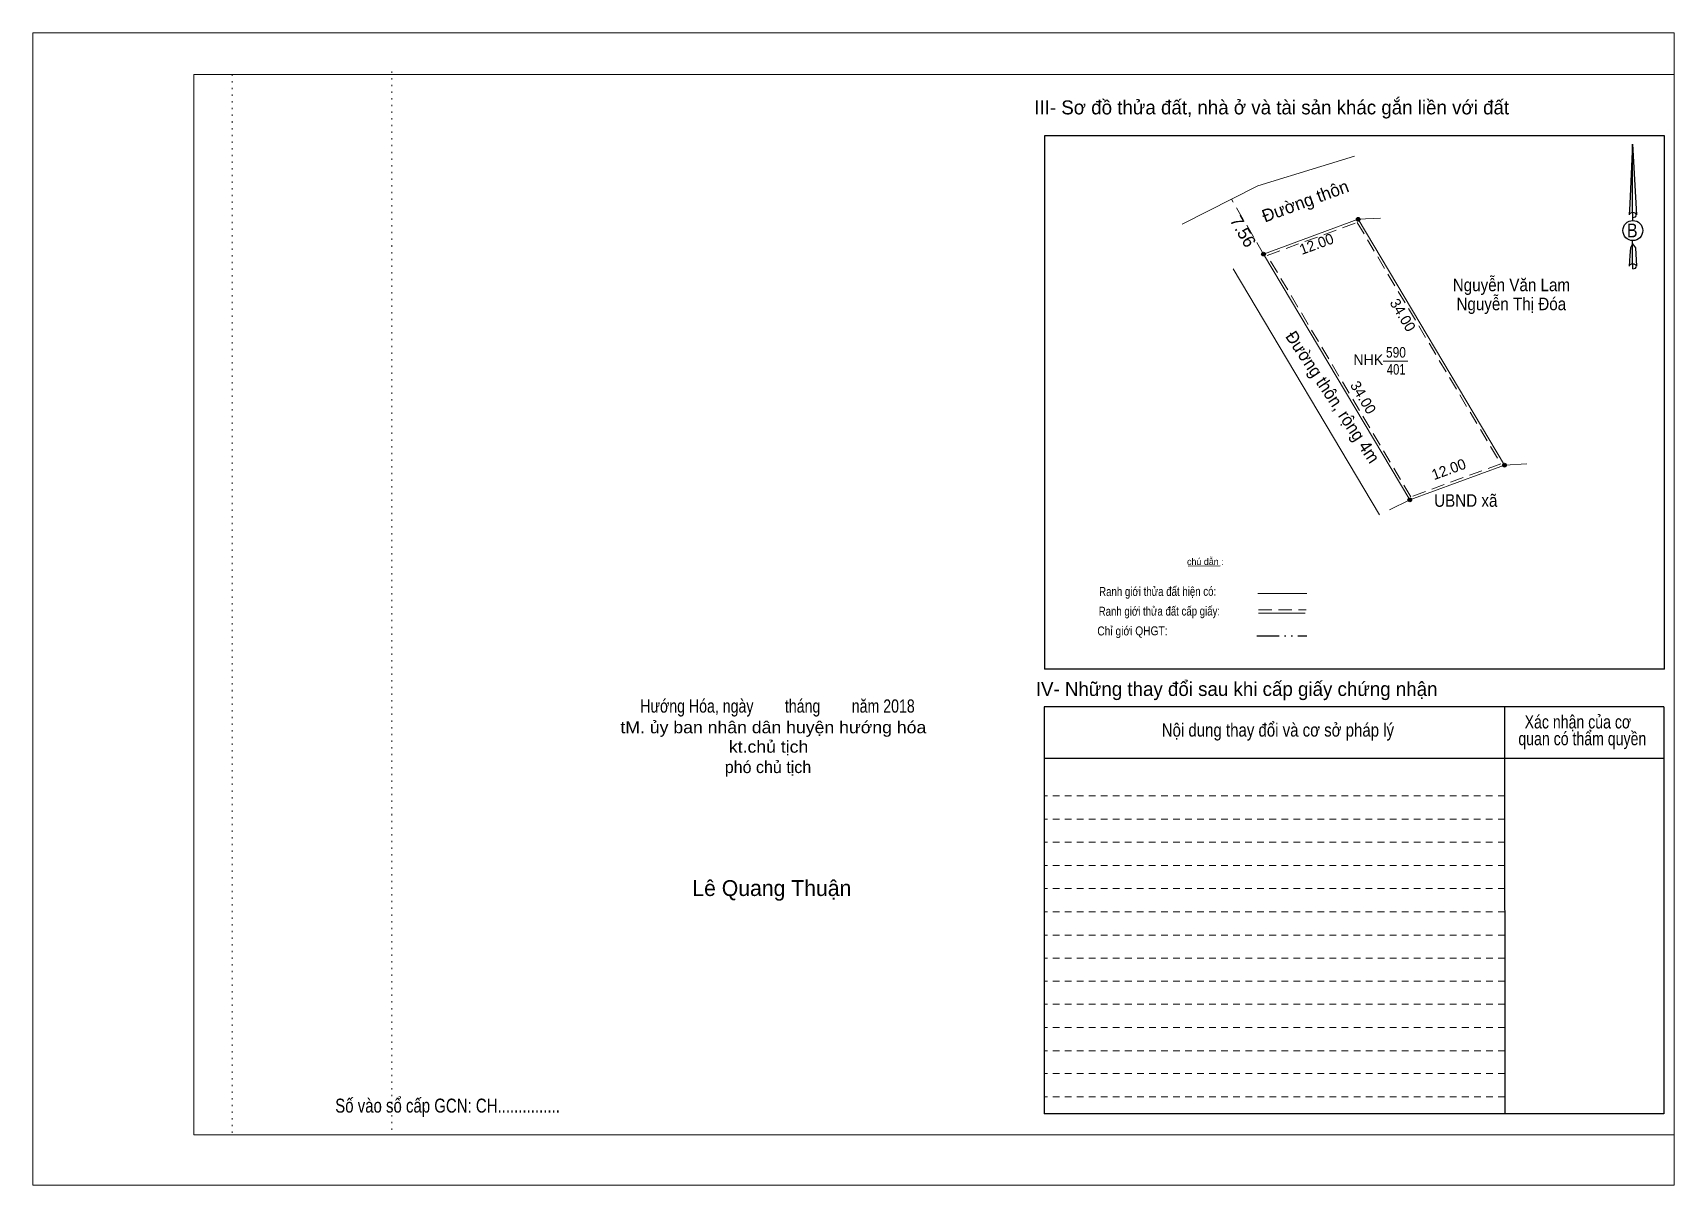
# Model space of a CAD drawing. Header units: metres. Extents: x 548250 to 548897, y 1837759 to 1837904.
# Drawn here: x 548702.2 to 548897.3, y 1837767.1 to 1837904 of the extents above; entities that cross this region are included whole.
import ezdxf
from ezdxf.enums import TextEntityAlignment as Align

# ---------------------------------------------------------------- set-up
doc = ezdxf.new("R2010")
doc.units = ezdxf.units.M
doc.header["$LTSCALE"] = 0.53
for name, pattern in [('DASH_DOUBLE_DOT', [9.2, 5, -1.2, 0.3, -1.2, 0.3, -1.2]), ('DOTTED', [1.5, 0.3, -1.2]), ('MEDIUM_DASHED', [4.5, 3, -1.5]), ('SHORT_DASHED', [2.7, 1.5, -1.2])]:
    doc.linetypes.add(name, pattern=pattern)
for name, color, linetype, lineweight in [('18', 7, 'Continuous', 25), ('28', 7, 'SHORT_DASHED', 13), ('3', 7, 'Continuous', 13), ('5', 7, 'DASH_DOUBLE_DOT', 25), ('55', 7, 'Continuous', 13), ('7', 7, 'Continuous', 13), ('8', 7, 'Continuous', 13)]:
    doc.layers.add(name, color=color, linetype=linetype, lineweight=lineweight)

msp = doc.modelspace()

# ---------------------------------------------------------------- texts
at = {"layer": '18'}
for s, height, width, p in [('B', 1.643, 0.85, (548892.34, 1837879.69)), ('Hướng Hóa, ngày        tháng        năm 2018', 1.573, 0.8, (548790.71, 1837823.21)), ('tM. ủy ban nhân dân huyện hướng hóa', 1.426, 1.1, (548790.215, 1837820.76)), ('kt.chủ tịch', 1.426, 1.1, (548789.65, 1837818.45)), ('Số vào sổ cấp GCN: CH...............', 1.664, 0.8, (548751.48, 1837775.68))]:
    msp.add_text(s, height=height, dxfattribs=dict(at, width=width)).set_placement(p, align=Align.CENTER)
for s, height, p in [('phó chủ tịch', 1.426, (548789.58, 1837816.03)), ('Lê Quang Thuận', 1.883, (548790.035, 1837801.42))]:
    msp.add_text(s, height=height, dxfattribs=at).set_placement(p, align=Align.CENTER)
at = {"layer": '28'}
for s, p in [('III- Sơ đồ thửa đất, nhà ở và tài sản khác gắn liền với đất', (548849.465, 1837894.3)), ('IV- Những thay đổi sau khi cấp giấy chứng nhận', (548845.3, 1837825.19))]:
    msp.add_text(s, height=1.664, dxfattribs=at).set_placement(p, align=Align.CENTER)
for s, width, p in [('Nội dung thay đổi và cơ sở pháp lý', 0.85, (548850.205, 1837820.36)), ('Xác nhận của cơ', 0.8, (548885.875, 1837821.33)), (' quan có thẩm quyền', 0.8, (548886.165, 1837819.34))]:
    msp.add_text(s, height=1.569, dxfattribs=dict(at, width=width)).set_placement(p, align=Align.CENTER)
at = {"layer": '55'}
for s, height, width, p in [('Ranh giới thửa đất hiện có:', 1.074, 0.8, (548835.9087, 1837837.0767)), ('Ranh giới thửa đất cấp giấy:', 1.069, 0.8, (548836.1137, 1837834.7373)), ('Chỉ giới QHGT:', 1.069, 0.85, (548832.9137, 1837832.3899))]:
    msp.add_text(s, height=height, rotation=0.135, dxfattribs=dict(at, width=width)).set_placement(p, align=Align.CENTER)
at = {"layer": '7'}
msp.add_text('chú dẫn :', height=0.7907, rotation=359.974, dxfattribs=at).set_placement((548841.5748, 1837840.7589), align=Align.CENTER)
at = {"layer": '8'}
for s, rotation, p in [('Đường thôn', 20.126, (548848.65, 1837881.44)), ('7.56', 300.146, (548844.43, 1837881.71))]:
    msp.add_text(s, height=1.5, rotation=rotation, dxfattribs=at).set_placement(p)
for s, rotation, p in [('12.00', 20.126, (548855.01, 1837878.3136)), ('34.00', 300.767, (548864.5164, 1837870.1347)), ('34.00', 300.767, (548859.8064, 1837860.3447)), ('12.00', 20.126, (548870.73, 1837851.5436))]:
    msp.add_text(s, height=1.25, rotation=rotation, dxfattribs=at).set_placement(p, align=Align.CENTER)
for s, height, width, p in [('Nguyễn Văn Lam', 1.5, 0.9, (548877.97, 1837873.29)), ('Nguyễn Thị Đóa', 1.5, 0.9, (548877.955, 1837871.03)), ('590', 1.25, 0.85, (548864.24, 1837865.4)), ('401', 1.25, 0.8, (548864.27, 1837863.38)), ('UBND xã', 1.5, 0.9, (548872.545, 1837847.67))]:
    msp.add_text(s, height=height, dxfattribs=dict(at, width=width)).set_placement(p, align=Align.CENTER)
at = {"layer": '8', "width": 0.95}
msp.add_text('Đường thôn, rộng 4m', height=1.5, rotation=303.639, dxfattribs=at).set_placement((548856.0968, 1837860.2955), align=Align.CENTER)
at = {"layer": '8'}
msp.add_text('NHK', height=1.25, dxfattribs=at).set_placement((548860.955, 1837864.52), align=Align.CENTER)

# ---------------------------------------------------------------- hatches: boundary and pattern name
at = {"layer": '8'}
for points in [[(548859.9823, 1837881.83, 1), (548859.5377, 1837881.83, 1)], [(548859.9823, 1837881.83, 1), (548859.5377, 1837881.83, 1)], [(548848.7123, 1837877.7, 1), (548848.2677, 1837877.7, 1)], [(548877.3723, 1837852.62, 1), (548876.9277, 1837852.62, 1)], [(548866.1023, 1837848.49, 1), (548865.6577, 1837848.49, 1)]]:
    msp.add_hatch(color=256, dxfattribs=at).paths.add_polyline_path(points)

# ---------------------------------------------------------------- linework, layer by layer
at = {"layer": '18'}
for p, q in [((548892.38, 1837890.78), (548892.83, 1837882.37)), ((548892.38, 1837890.78), (548892.83, 1837882.37)), ((548892.38, 1837890.78), (548892.83, 1837882.37)), ((548892.03, 1837883.66), (548891.97, 1837882.38)), ((548892.38, 1837882.61), (548892.38, 1837882.32)), ((548892.38, 1837882.32), (548892.38, 1837882.08)), ((548892.38, 1837882.08), (548892.38, 1837881.74)), ((548892.38, 1837882.08), (548892.38, 1837881.74)), ((548892.38, 1837882.08), (548892.38, 1837881.74)), ((548892.83, 1837882.37), (548892.83, 1837882.38)), ((548892.38, 1837878.92), (548892.38, 1837879.28)), ((548892.38, 1837878.92), (548892.38, 1837879.28)), ((548892.38, 1837878.92), (548892.38, 1837879.28)), ((548892.38, 1837878.92), (548892.71, 1837878.46)), ((548892.38, 1837878.92), (548892.71, 1837878.46)), ((548892.38, 1837878.92), (548892.71, 1837878.46)), ((548892.71, 1837878.46), (548892.83, 1837876.26)), ((548892.71, 1837878.46), (548892.83, 1837876.26)), ((548892.71, 1837878.46), (548892.83, 1837876.26)), ((548892.38, 1837876.53), (548892.38, 1837876.21)), ((548892.38, 1837876.21), (548892.38, 1837875.96)), ((548892.83, 1837876.26), (548892.83, 1837876.27))]:
    msp.add_line(p, q, dxfattribs=at)
for points in [[(548892.38, 1837882.61), (548892.38, 1837890.78), (548892.03, 1837883.66)], [(548892.38, 1837876.53), (548892.38, 1837878.92), (548892.11, 1837878.46), (548892.03, 1837877.55), (548891.97, 1837876.27)]]:
    msp.add_lwpolyline(points, dxfattribs=at)
for centre, start_param, end_param in [((548892.4083, 1837882.3397), 1.57079633, 3.07445202), ((548892.4083, 1837882.3397), 0.06714063, 1.57079633), ((548892.4083, 1837882.3397), 4.71238898, 6.28318531), ((548892.4083, 1837876.2339), 2.49106941, 3.07427841), ((548892.4083, 1837876.2339), 1.57079633, 2.49106941), ((548892.4083, 1837876.2339), 0.06714063, 1.57079633), ((548892.4083, 1837876.2339), 4.71238898, 6.28318531)]:
    msp.add_ellipse(centre, major_axis=(0.4313, 0), ratio=0.655448, start_param=start_param, end_param=end_param, dxfattribs=at)
msp.add_ellipse((548892.4079, 1837880.4963), major_axis=(0, 1.1963), ratio=0.983453, dxfattribs=at)
at = {"layer": '28', "linetype": 'Continuous', "lineweight": 25}
for p, q in [((548896.18, 1837828.39), (548822.44, 1837828.39)), ((548877.14, 1837823.91), (548877.18, 1837775.52)), ((548896.1, 1837823.91), (548896.08, 1837775.52)), ((548896.08, 1837817.77), (548822.4, 1837817.77)), ((548896.08, 1837775.52), (548822.4, 1837775.52))]:
    msp.add_line(p, q, dxfattribs=at)
at = {"layer": '28'}
for p, q in [((548877.17, 1837813.32), (548822.4, 1837813.32)), ((548877.17, 1837810.56), (548822.4, 1837810.56)), ((548877.17, 1837807.8), (548822.4, 1837807.8)), ((548877.17, 1837805.06), (548822.4, 1837805.06)), ((548877.17, 1837802.3), (548822.4, 1837802.3)), ((548877.17, 1837799.55), (548822.4, 1837799.55)), ((548877.17, 1837796.78), (548822.4, 1837796.78)), ((548877.18, 1837794.04), (548822.4, 1837794.04)), ((548877.18, 1837791.31), (548822.4, 1837791.31)), ((548877.18, 1837788.56), (548822.4, 1837788.56)), ((548877.18, 1837785.8), (548822.4, 1837785.8)), ((548877.18, 1837783.04), (548822.4, 1837783.04)), ((548877.18, 1837780.31), (548822.4, 1837780.31)), ((548877.18, 1837777.56), (548822.4, 1837777.56))]:
    msp.add_line(p, q, dxfattribs=at)
at = {"layer": '28', "linetype": 'Continuous', "lineweight": 25}
for points in [[(548896.18, 1837828.39), (548896.18, 1837891.75), (548822.44, 1837891.75), (548822.44, 1837828.39)], [(548896.1, 1837823.91), (548822.4, 1837823.91), (548822.4, 1837775.52)]]:
    msp.add_lwpolyline(points, dxfattribs=at)
at = {"layer": '3', "linetype": 'DOTTED'}
for p, q in [((548744.86, 1837899.41), (548744.86, 1837773.4)), ((548725.86, 1837899.04), (548725.86, 1837773.04))]:
    msp.add_line(p, q, dxfattribs=at)
at = {"layer": '3'}
for p, q in [((548721.31, 1837899.04), (548897.32, 1837899.04)), ((548721.31, 1837773.04), (548721.31, 1837899.04)), ((548897.32, 1837899.04), (548897.32, 1837771.99)), ((548721.31, 1837773.04), (548897.32, 1837773.04))]:
    msp.add_line(p, q, dxfattribs=at)
msp.add_lwpolyline([(548702.17, 1837767.06), (548897.32, 1837767.06), (548897.32, 1837903.99), (548702.17, 1837903.99)], close=True, dxfattribs=at)
msp.add_lwpolyline([(548728.44, 1837899.04), (548897.32, 1837899.04), (548897.32, 1837773.04), (548728.44, 1837773.04)], dxfattribs=at)
at = {"layer": '5'}
msp.add_line((548847.7, 1837832.35), (548853.64, 1837832.35), dxfattribs=at)
at = {"layer": '55'}
for p, q in [((548847.83, 1837837.35), (548853.64, 1837837.35)), ((548847.89, 1837835.02), (548853.45, 1837835.02)), ((548847.89, 1837835.02), (548853.45, 1837835.02))]:
    msp.add_line(p, q, dxfattribs=at)
at = {"layer": '55', "linetype": 'MEDIUM_DASHED'}
msp.add_line((548847.88, 1837835.41), (548853.57, 1837835.41), dxfattribs=at)
at = {"layer": '7'}
msp.add_line((548839.54, 1837840.6), (548843.36, 1837840.67), dxfattribs=at)
at = {"layer": '8'}
for p, q in [((548847.82, 1837885.83), (548838.82, 1837881.25)), ((548859.76, 1837881.83), (548862.42, 1837881.97)), ((548844.9, 1837875.93), (548862.29, 1837846.72)), ((548862.74, 1837864.98), (548865.64, 1837864.98)), ((548877.15, 1837852.62), (548879.81, 1837852.76)), ((548865.88, 1837848.49), (548863.49, 1837847.31))]:
    msp.add_line(p, q, dxfattribs=at)
at = {"layer": '8', "linetype": 'MEDIUM_DASHED'}
msp.add_line((548848.49, 1837877.7), (548844.69, 1837884.24), dxfattribs=at)
at = {"layer": '8'}
msp.add_lwpolyline([(548859.3, 1837889.34), (548855.31, 1837888.12), (548847.82, 1837885.83)], dxfattribs=at)
msp.add_lwpolyline([(548859.76, 1837881.83), (548877.15, 1837852.62), (548865.88, 1837848.49), (548848.49, 1837877.7)], close=True, dxfattribs=at)
msp.add_lwpolyline([(548859.76, 1837881.83), (548877.15, 1837852.62), (548865.88, 1837848.49), (548848.49, 1837877.7)], close=True, dxfattribs=at)
at = {"layer": '8', "linetype": 'MEDIUM_DASHED'}
msp.add_lwpolyline([(548859.63, 1837881.46), (548876.71, 1837852.78), (548866.01, 1837848.86), (548848.93, 1837877.54)], close=True, dxfattribs=at)
at = {"layer": '8', "lineweight": 25}
for centre in [(548859.76, 1837881.83), (548859.76, 1837881.83), (548848.49, 1837877.7), (548877.15, 1837852.62), (548865.88, 1837848.49)]:
    msp.add_circle(centre, 0.2223, dxfattribs=at)

msp.set_redraw_order([(e.dxf.handle, doc.entitydb.next_handle()) for e in msp.query("TEXT MTEXT ATTDEF DIMENSION ARC_DIMENSION")])  # texts and dimensions are drawn at this point

doc.saveas('drawing.dxf')
